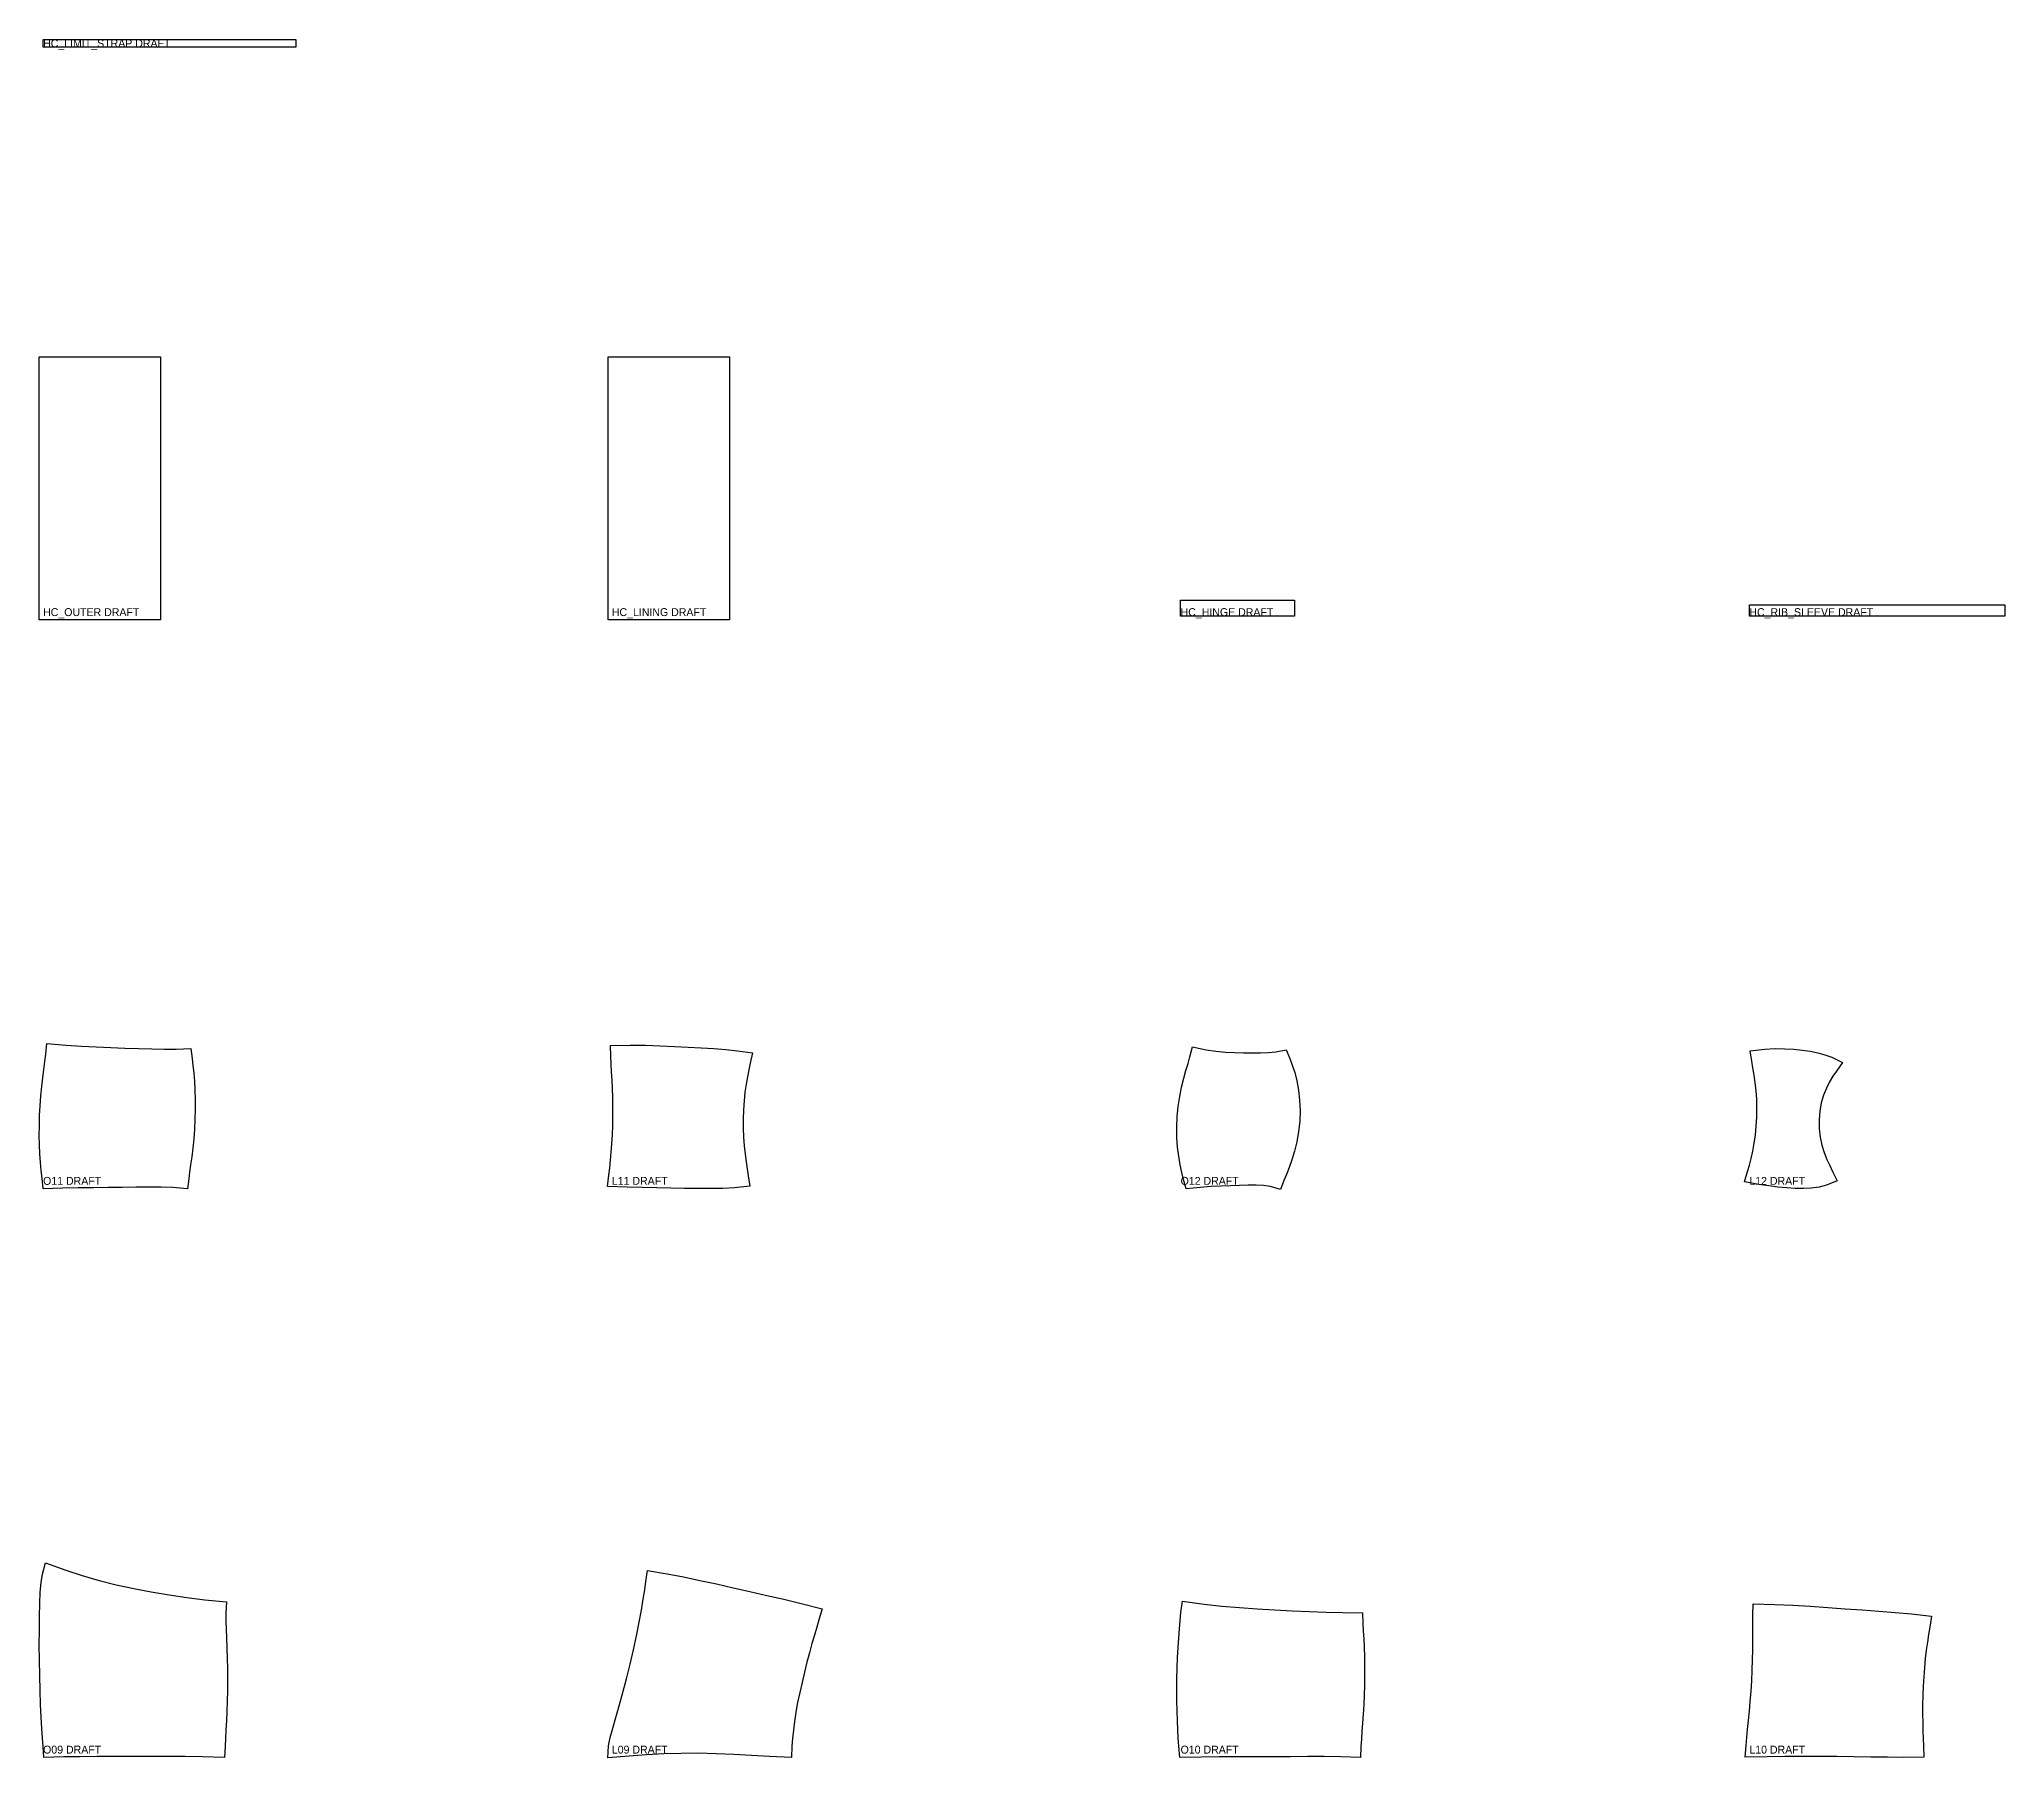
# Model space of a CAD drawing. Header units: millimetres. Extents: x -12 to 6208, y -14 to 12625.
# Drawn here: x -12 to 6208, y 7187 to 12625 of the extents above; entities that cross this region are included whole.
import ezdxf

# ---------------------------------------------------------------- set-up
doc = ezdxf.new("R2010")
doc.units = ezdxf.units.MM

msp = doc.modelspace()

# ---------------------------------------------------------------- texts
for s, p in [('HC_LIMIT_STRAP DRAFT', (0, 12600)), ('HC_OUTER DRAFT', (0, 10800)), ('HC_LINING DRAFT', (1800, 10800)), ('HC_HINGE DRAFT', (3600, 10800)), ('HC_RIB_SLEEVE DRAFT', (5400, 10800)), ('O11 DRAFT', (0, 9000)), ('L11 DRAFT', (1800, 9000)), ('O12 DRAFT', (3600, 9000)), ('L12 DRAFT', (5400, 9000)), ('O09 DRAFT', (0, 7200)), ('L09 DRAFT', (1800, 7200)), ('O10 DRAFT', (3600, 7200)), ('L10 DRAFT', (5400, 7200))]:
    msp.add_text(s, height=25).set_placement(p)

# ---------------------------------------------------------------- linework, layer by layer
for points in [[(0, 12600), (0, 12625), (800, 12625), (800, 12600), (0, 12600)], [(-12, 10788), (-12, 11620.1), (372, 11620.1), (372, 10788), (-12, 10788)], [(1788, 10788), (1788, 11620.1), (2172, 11620.1), (2172, 10788), (1788, 10788)], [(3600, 10800), (3600, 10850), (3960, 10850), (3960, 10800), (3600, 10800)], [(5400, 10800), (5400, 10836), (6208.1, 10836), (6208.1, 10800), (5400, 10800)], [(0.6, 8987.6), (-3.2, 9021.6), (-5.7, 9045.4), (-8, 9070.7), (-10, 9097.7), (-11.3, 9126.3), (-12, 9156.4), (-11.9, 9187.5), (-11.1, 9219), (-9.4, 9250.5), (-7.1, 9281.3), (-4.1, 9310.9), (-0.9, 9338.9), (2.4, 9365.2), (5.6, 9389.8), (8.4, 9413.2), (12.3, 9447.6), (73.3, 9441.7), (121.4, 9438.6), (168.4, 9436.3), (214.3, 9434.5), (258.9, 9432.9), (302.1, 9431.5), (343.7, 9430.3), (383.4, 9429.5), (421, 9429.4), (467.5, 9431.3), (471.6, 9399.6), (474.3, 9377.6), (476.8, 9353.8), (478.9, 9327.8), (480.4, 9299.8), (481.3, 9270.1), (481.4, 9239.1), (480.6, 9207.5), (479, 9176), (476.7, 9145.4), (473.7, 9116.1), (470.4, 9088.8), (467, 9063.6), (463.7, 9040.5), (460.8, 9019.1), (456.9, 8987), (410.4, 8991.2), (373.7, 8992.6), (334.8, 8992.8), (293.7, 8992.5), (250.6, 8992), (205.6, 8991.5), (159, 8991), (110.9, 8990.5), (61.8, 8989.8), (0.6, 8987.6)], [(1786.6, 8995.2), (1790.7, 9030.6), (1793.4, 9053.8), (1796, 9077.9), (1798.3, 9103.4), (1800.3, 9130.2), (1801.8, 9158.3), (1802.9, 9187.4), (1803.5, 9217), (1803.5, 9246.6), (1803, 9275.9), (1802, 9304.4), (1800.8, 9331.7), (1799.4, 9357.7), (1798.1, 9382.4), (1797.1, 9406.1), (1795.9, 9441.3), (1858, 9442.2), (1906.5, 9441.6), (1953.4, 9440.2), (1998.4, 9438.3), (2041.7, 9436.2), (2083.2, 9433.8), (2122.9, 9431.3), (2161.1, 9428.3), (2197.7, 9424.5), (2245.4, 9417.4), (2237.9, 9384.7), (2233.3, 9364), (2228.9, 9342), (2224.8, 9318.3), (2221.3, 9292.9), (2218.4, 9265.8), (2216.5, 9237.5), (2215.6, 9208.6), (2215.8, 9179.6), (2217.1, 9151.1), (2219.2, 9123.6), (2222, 9097.5), (2225.2, 9073.1), (2228.5, 9050.3), (2231.6, 9028.9), (2236.2, 8996), (2188.5, 8990.9), (2150.9, 8988.8), (2112, 8988), (2071.6, 8988.1), (2029.9, 8988.7), (1986.8, 8989.5), (1942.4, 8990.4), (1896.4, 8991.2), (1848.7, 8992.4), (1786.6, 8995.2)], [(3618.1, 8986.9), (3609.7, 9017.3), (3604, 9039.3), (3598.7, 9063.5), (3594, 9090.2), (3590.5, 9119.3), (3588.4, 9150.3), (3588, 9182.7), (3589.3, 9215.6), (3592.4, 9248.3), (3597.1, 9279.9), (3603.1, 9309.6), (3610, 9337.1), (3617, 9361.9), (3623.6, 9384.4), (3629.4, 9405.1), (3637.3, 9436.3), (3681, 9427.1), (3712, 9422.9), (3742.1, 9420.3), (3771.3, 9418.8), (3799.5, 9417.9), (3826.8, 9417.6), (3853, 9417.9), (3877.9, 9418.9), (3901.5, 9421.1), (3933.7, 9427.4), (3945.3, 9399.5), (3953.4, 9378.7), (3961.1, 9355.3), (3967.8, 9328.9), (3973.2, 9299.7), (3976.6, 9268.3), (3977.9, 9235.3), (3976.9, 9201.7), (3973.6, 9168.3), (3968.1, 9136.3), (3960.9, 9106.2), (3952.5, 9078.9), (3943.6, 9054.6), (3934.9, 9033.2), (3927.1, 9014), (3916.1, 8985.4), (3884.4, 8994.6), (3862.7, 8997.7), (3839.2, 8998.9), (3813.9, 8998.9), (3786.8, 8998.2), (3757.9, 8997.1), (3727.4, 8995.8), (3695.4, 8994.2), (3662.3, 8992), (3618.1, 8986.9)], [(5384.6, 9010), (5394.6, 9042.4), (5400.6, 9062.5), (5406.1, 9083.7), (5411.2, 9106.7), (5415.6, 9131.5), (5419.1, 9158), (5421.7, 9185.8), (5423.3, 9214.3), (5423.8, 9242.9), (5423.2, 9270.9), (5421.5, 9297.8), (5418.7, 9323.4), (5415.2, 9347.4), (5411.4, 9370), (5407.9, 9391.4), (5403, 9424.4), (5449.1, 9429.5), (5481.5, 9431.1), (5512, 9430.9), (5540.5, 9429.4), (5567.2, 9426.7), (5592.4, 9423), (5616.3, 9418), (5639.2, 9411.7), (5661.3, 9403.6), (5694.4, 9387.1), (5675.6, 9359.8), (5664.7, 9343.4), (5654.1, 9325.7), (5643.9, 9306), (5635, 9283.9), (5627.8, 9259.4), (5622.9, 9233.1), (5620.5, 9205.6), (5620.8, 9177.9), (5623.7, 9150.9), (5629, 9125.4), (5636.4, 9101.9), (5645, 9080.4), (5654.3, 9060.7), (5663.5, 9042.3), (5678, 9013.1), (5644.2, 8999.3), (5620.5, 8993), (5596, 8989.4), (5570.9, 8988), (5545, 8988.4), (5518.3, 8990.2), (5490.5, 8993), (5461.4, 8996.7), (5430.4, 9001.2), (5384.6, 9010)], [(2.7, 7187.7), (-0.1, 7222.3), (-2, 7248.4), (-4, 7279.1), (-6, 7314.8), (-7.9, 7355.3), (-9.5, 7399.7), (-10.8, 7446.9), (-11.6, 7495.4), (-12, 7543.9), (-11.9, 7590.7), (-11.4, 7634.8), (-10.5, 7674.9), (-8.9, 7710.4), (-6.4, 7741.3), (-2.3, 7768.1), (8, 7803.5), (71.6, 7780.1), (123.9, 7763.1), (177.3, 7747.9), (231.6, 7734.3), (286.7, 7722.3), (342.5, 7711.5), (398.7, 7702), (455.3, 7693.7), (512, 7686.6), (580.2, 7680.1), (578.6, 7644.9), (578.5, 7620.3), (579.1, 7593.9), (580.1, 7565.5), (581.2, 7534.9), (582.3, 7502.5), (583.1, 7468.7), (583.5, 7434.3), (583.4, 7399.9), (582.8, 7366.2), (581.7, 7333.8), (580.3, 7303.2), (578.6, 7274.7), (577.1, 7248.2), (575.7, 7223.4), (574, 7187.6), (505.8, 7189.8), (449.5, 7190.5), (393.2, 7190.8), (337, 7190.8), (281.2, 7190.7), (225.9, 7190.6), (171.3, 7190.5), (117.7, 7190.2), (65.2, 7189.6), (2.7, 7187.7)], [(1787, 7187), (1789.8, 7224.7), (1795, 7250.9), (1802.8, 7280.4), (1812.3, 7313.9), (1823.2, 7351.5), (1834.8, 7392.8), (1846.5, 7436.9), (1857.9, 7482.5), (1868.6, 7528.4), (1878.3, 7573.1), (1886.7, 7615.5), (1893.7, 7654.3), (1899.4, 7688.8), (1904, 7718.6), (1907.8, 7744.2), (1913.1, 7779.2), (1975.4, 7768.8), (2026.6, 7759), (2078.5, 7748.3), (2130.8, 7736.8), (2183.7, 7725), (2237, 7712.9), (2290.7, 7700.7), (2344.8, 7688.3), (2399.3, 7675.4), (2466, 7658.5), (2455.4, 7623.6), (2448.3, 7599.9), (2440.9, 7574.8), (2433.3, 7548), (2425.5, 7519.3), (2417.5, 7489), (2409.5, 7457.5), (2401.8, 7425.3), (2394.5, 7393.1), (2388, 7361.3), (2382.5, 7330.6), (2378, 7301.3), (2374.5, 7273.7), (2372, 7247.8), (2370.1, 7223.3), (2368.3, 7187.4), (2299.3, 7190.9), (2242.3, 7194.3), (2185.8, 7197.5), (2129.8, 7199.7), (2074.1, 7200.8), (2018.9, 7200.6), (1964.1, 7198.9), (1909.6, 7196), (1855.2, 7192.1), (1787, 7187)], [(3597.2, 7187.8), (3594.6, 7223.2), (3592.8, 7248.3), (3591.2, 7275.1), (3589.8, 7303.9), (3588.8, 7334.8), (3588.1, 7367.4), (3588, 7401.2), (3588.4, 7435.7), (3589.2, 7470.1), (3590.5, 7503.7), (3592.2, 7536), (3594.1, 7566.4), (3596.2, 7594.9), (3598.6, 7621.5), (3601.2, 7646.5), (3605.9, 7682.5), (3674.1, 7673.1), (3730.2, 7667), (3786.2, 7662.2), (3842, 7658.2), (3897.6, 7654.9), (3952.7, 7652), (4007.1, 7649.6), (4060.6, 7647.5), (4112.9, 7646.1), (4175.4, 7645.8), (4177.1, 7611.5), (4178.3, 7587.8), (4179.6, 7562.7), (4180.7, 7536), (4181.5, 7507.7), (4182, 7478), (4182, 7447.2), (4181.6, 7416), (4180.8, 7384.8), (4179.5, 7354.2), (4177.8, 7324.7), (4176, 7296.7), (4174.1, 7270.4), (4172.4, 7245.7), (4170.9, 7222.2), (4169.1, 7187.6), (4106.6, 7189.8), (4054.8, 7190.4), (4001.7, 7190.4), (3947.4, 7190.1), (3892.1, 7189.9), (3836.1, 7189.6), (3779.4, 7189.5), (3722.5, 7189.4), (3665.5, 7189.1), (3597.2, 7187.8)], [(5387.2, 7188.8), (5389.6, 7225.7), (5391.9, 7250.6), (5394.5, 7276.7), (5397.3, 7304.4), (5400.2, 7334), (5402.9, 7365.2), (5405.3, 7397.6), (5407.4, 7430.7), (5408.9, 7463.8), (5410.1, 7496.4), (5410.7, 7528), (5411, 7557.9), (5411.2, 7586.1), (5411.2, 7612.6), (5411.4, 7637.5), (5411.8, 7673.7), (5480.6, 7672), (5537.1, 7669.4), (5593, 7666.1), (5648.4, 7662.4), (5703, 7658.6), (5756.8, 7654.6), (5809.8, 7650.6), (5862, 7646.5), (5913.4, 7642), (5976.3, 7635.1), (5970.7, 7600.1), (5967, 7577), (5963.4, 7552.9), (5960, 7527.4), (5956.8, 7500.5), (5954, 7472.3), (5951.7, 7443.1), (5949.9, 7413.4), (5948.7, 7383.6), (5948.1, 7354.3), (5948.1, 7325.8), (5948.6, 7298.4), (5949.4, 7272.5), (5950.3, 7247.8), (5951.2, 7224.2), (5952.3, 7189.1), (5889.1, 7188), (5837.1, 7188.3), (5784.3, 7189.1), (5730.9, 7190), (5677, 7190.8), (5622.6, 7191.3), (5567.8, 7191.2), (5512.5, 7190.6), (5456.6, 7189.6), (5387.2, 7188.8)]]:
    msp.add_lwpolyline(points, close=True)

msp.set_redraw_order([(e.dxf.handle, doc.entitydb.next_handle()) for e in msp.query("TEXT MTEXT ATTDEF DIMENSION ARC_DIMENSION")])  # texts and dimensions are drawn at this point

doc.saveas('drawing.dxf')
